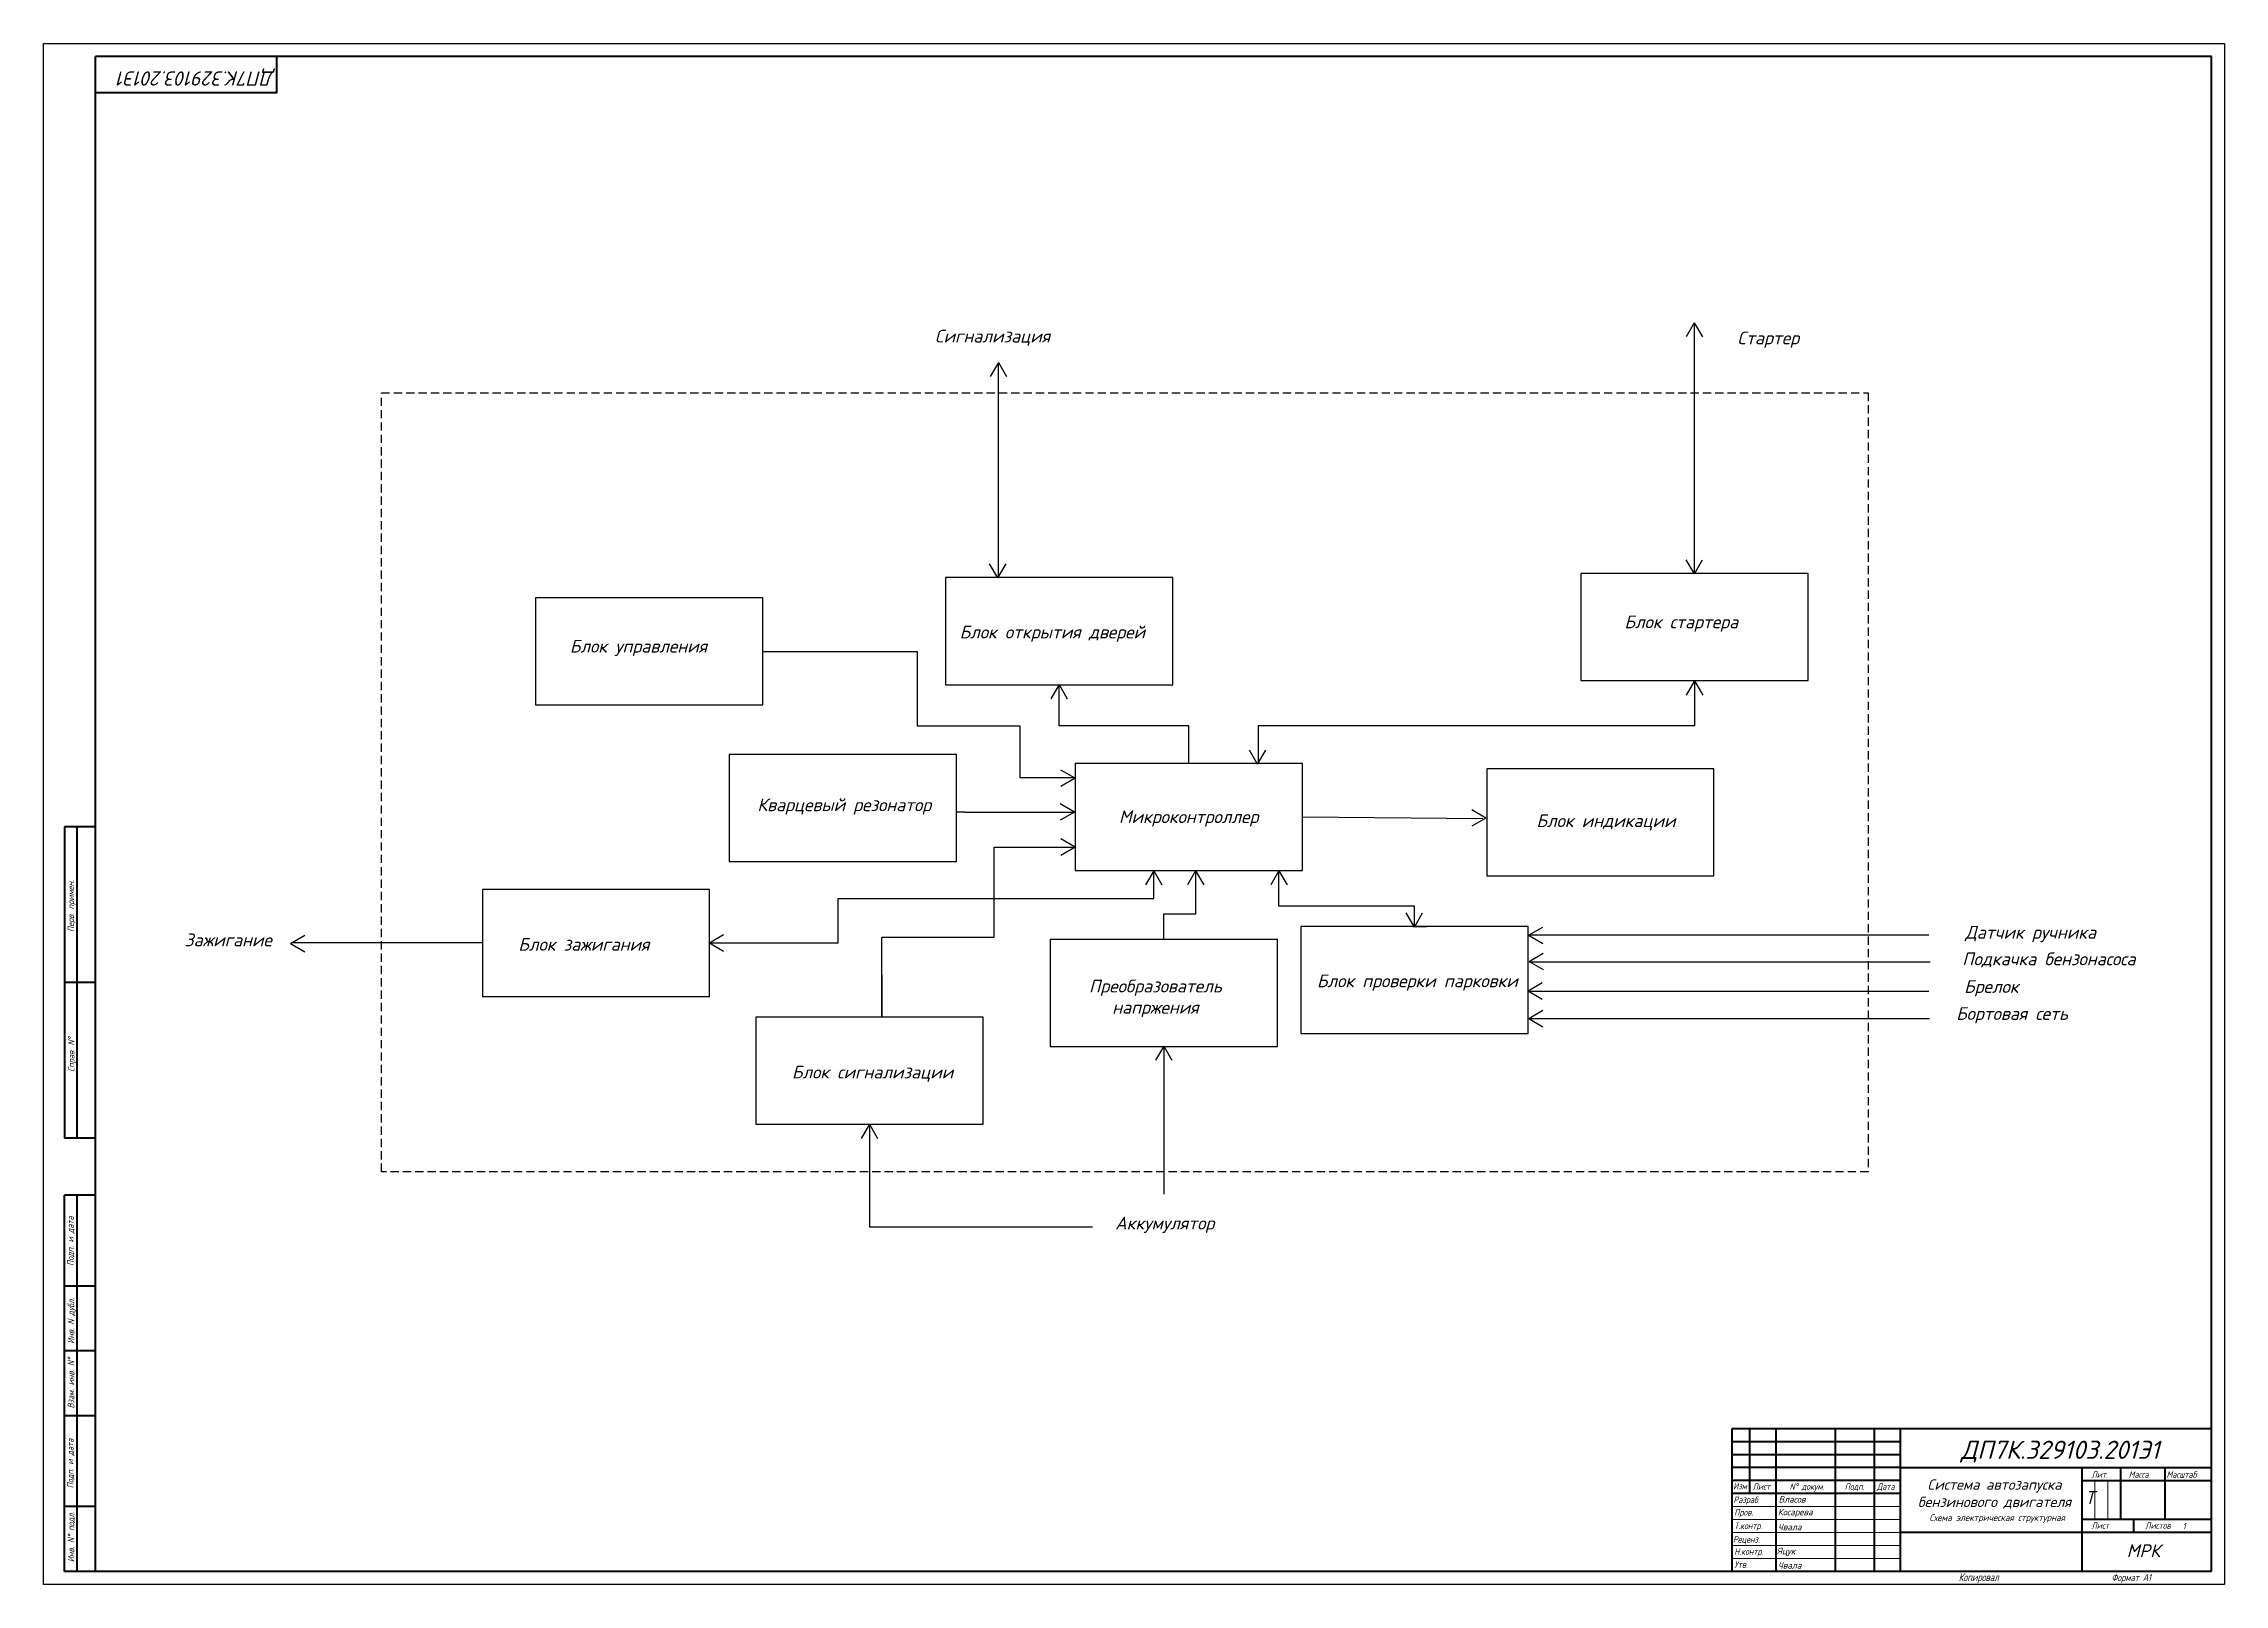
# Model space of a CAD drawing. Header units: millimetres. Extents: x 19 to 9310, y -3126 to 6.
# Drawn here: x 8469 to 9310, y -2729 to -2135 of the extents above; entities that cross this region are included whole.
import ezdxf

# ---------------------------------------------------------------- set-up
doc = ezdxf.new("R2010")
doc.units = ezdxf.units.MM
doc.linetypes.add('HIDDEN2', pattern=[4.7625, 3.175, -1.5875])
doc.layers.get('0').update_dxf_attribs({"lineweight": 80})
doc.layers.add('KONTUR', color=7, linetype='Continuous')
for name, color, linetype, lineweight in [('Основная', 7, 'Continuous', 40), ('текст', 7, 'Continuous', 30), ('тонкая', 7, 'Continuous', 20)]:
    doc.layers.add(name, color=color, linetype=linetype, lineweight=lineweight)
doc.styles.get("Standard").update_dxf_attribs({"font": 'isocpeui.ttf'})
doc.styles.add('Мой', font='isocpeui.ttf')
doc.styles.add('стиль1', font='romans.shx', dxfattribs={"width": 0.75, "oblique": 15, "height": 3.5})

msp = doc.modelspace()

# ---------------------------------------------------------------- texts
at = {"lineweight": 30, "insert": (8557.59, -2151.4), "char_height": 5.5, "attachment_point": 1, "rotation": 180}
msp.add_mtext_dynamic_manual_height_columns('ДП7К.329103.201Э1', width=92.4945, gutter_width=12.5, heights=[11.8], dxfattribs=at)
at = {"lineweight": 25, "char_height": 4.928, "attachment_point": 1, "style": 'Мой'}
for s, width, insert in [('Сигнализация', 96.1774, (8812.37, -2245.51)), ('Стартер', 96.1774, (9121.84, -2246.21)), ('Блок открытия дверей', 96.1774, (8821.88, -2359.59)), ('Блок стартера', 96.1774, (9078.25, -2355.67)), ('Блок управления', 96.1774, (8671.57, -2365.05)), ('Кварцевый резонатор', 96.1774, (8743.86, -2426.19)), ('Микроконтроллер', 97.8905, (8883.31, -2430.79)), ('Блок индикации', 96.1774, (9044.31, -2432.33)), ('Зажигание', 96.1774, (8523, -2478.29)), ('Блок зажигания', 96.1774, (8651.7, -2479.99)), ('Датчик ручника', 96.1774, (9209.68, -2475.36)), ('Подкачка бензонасоса', 96.1774, (9208.54, -2485.6)), ('\\pxqc;Преобразователь \\Pнапржения', 96.1774, (8849.31, -2496.08)), ('Блок проверки парковки', 96.1774, (8959.68, -2494.07)), ('Брелок', 96.1774, (9209.26, -2496.26)), ('Бортовая сеть', 96.1774, (9206.19, -2506.67)), ('Блок сигнализации', 96.1774, (8757.2, -2529.25)), ('Аккумулятор', 96.1774, (8881.86, -2587.47))]:
    msp.add_mtext_dynamic_manual_height_columns(s, width=width, gutter_width=7.7, heights=[0], dxfattribs=dict(at, insert=insert))
at = {"lineweight": 30, "attachment_point": 1}
for s, width, heights, insert, char_height in [('ДП7К.329103.201Э1', 92.4945, [0], (9207.99, -2673.82), 7), ('\\pxt5,6,7;Власов ', 23.3068, [6.67], (9137.76, -2695.17), 2.5), ('Т', 25, [5], (9255.97, -2693.22), 5), ('1', 25, [0], (9293.49, -2705.43), 2.5), ('{\\fISOCPEUR|b0|i1|c204|p34;МРК}', 25, [0], (9271.95, -2713.76), 5)]:
    msp.add_mtext_dynamic_manual_height_columns(s, width=width, gutter_width=12.5, heights=heights, dxfattribs=dict(at, insert=insert, char_height=char_height))
at = {"color": 217, "true_color": 0x93278f, "insert": (9185.98, -2688.74), "char_height": 4, "attachment_point": 1, "style": 'Мой'}
msp.add_mtext_dynamic_manual_height_columns('\\pxqc;{\\C256;\\c16777215;Система автозапуска бензинового двигателя}', width=70, gutter_width=12.5, heights=[0], dxfattribs=at)
at = {"char_height": 2.5, "attachment_point": 1, "style": 'Мой'}
for s, insert in [('Косарева', (9137.43, -2700.1)), ('Чвала', (9137.52, -2705.85)), ('Яцук', (9137.08, -2715.13)), ('Чвала', (9137.5, -2720.63))]:
    msp.add_mtext_dynamic_manual_height_columns(s, width=16, gutter_width=12.5, heights=[0], dxfattribs=dict(at, insert=insert))
at = {"lineweight": 50, "ltscale": 1.5, "insert": (9187.01, -2702.24), "char_height": 2.5, "attachment_point": 1}
msp.add_mtext_dynamic_manual_height_columns('\\pxqc;Схема электрическая структурная', width=70, gutter_width=12.5, heights=[0], dxfattribs=at)
at = {"layer": 'текст', "style": 'стиль1', "oblique": 15, "width": 0.75}
for s, p in [('Перв. примен.', (8480.39, -2477.7)), ('Справ. N%%d', (8480.54, -2531.58)), ('Подп. и дата', (8480.21, -2606.44)), ('Инв. N дубл.', (8480.45, -2636.46)), ('Взам. инв. N%%d', (8480.45, -2661.39)), ('Подп. и дата', (8480.16, -2692.17)), ('Инв. N%%d подл.', (8480.45, -2720.64))]:
    msp.add_text(s, height=2.5, rotation=90, dxfattribs=at).set_placement(p)
for s, height, p in [('Изм', 2.5, (9120.18, -2692.6)), ('Лист', 2.5, (9127.66, -2692.75)), ('N%%d докум. ', 2.5, (9141.94, -2692.75)), ('Подп.', 2.5, (9163.19, -2692.75)), ('Дата', 2.5, (9175.64, -2692.75)), ('Лит.', 2.5, (9258.35, -2688.14)), ('Масса', 2.5, (9272.73, -2688.14)), ('Масштаб', 2.5, (9287.32, -2688.14)), ('Разраб.', 2.5, (9120.3, -2697.85)), ('Пров.', 2.5, (9120.6, -2702.68)), ('Т.контр.', 2.5, (9120.6, -2707.87)), ('Лист', 2.5, (9258.35, -2707.76)), ('Листов', 2.5, (9279.08, -2707.76)), ('Реценз.', 2.5, (9120.11, -2713.12)), ('Н.контр.', 2.5, (9120.6, -2717.8)), ('Утв.', 2.5, (9120.6, -2722.82)), ('Копировал', 3, (9207.17, -2727.96)), ('Формат А1', 2.75, (9266.1, -2727.96))]:
    msp.add_text(s, height=height, dxfattribs=at).set_placement(p)

# ---------------------------------------------------------------- linework, layer by layer
at = {"lineweight": 25}
for p, q in [((9105.19, -2242.81), (9102.02, -2248.27)), ((9105.19, -2242.81), (9108.36, -2248.27)), ((9105.31, -2339.51), (9105.31, -2243.14)), ((8836.85, -2258.14), (8833.67, -2263.59)), ((8836.85, -2258.14), (8840.02, -2263.59)), ((8836.65, -2341.18), (8833.47, -2335.72)), ((8836.65, -2341.18), (8839.82, -2335.72)), ((9105.25, -2339.67), (9102.08, -2334.21)), ((9105.25, -2339.67), (9108.43, -2334.21)), ((8745.94, -2369.53), (8805.49, -2369.53)), ((8805.49, -2369.53), (8805.49, -2398.22)), ((8860.25, -2382.32), (8857.08, -2387.77)), ((8860.25, -2382.32), (8863.42, -2387.77)), ((9105.3, -2380.91), (9102.13, -2386.36)), ((9105.3, -2380.91), (9108.48, -2386.36)), ((9105.31, -2380.77), (9105.31, -2398.23)), ((8805.49, -2398.22), (8845.14, -2398.22)), ((8845.14, -2398.22), (8845.14, -2418.11)), ((9105.31, -2398.23), (8936.98, -2398.23)), ((8936.98, -2398.23), (8936.98, -2412.71)), ((8936.82, -2413.01), (8933.64, -2407.55)), ((8936.82, -2413.01), (8939.99, -2407.55)), ((8845.14, -2418.11), (8866.43, -2418.11)), ((8866.42, -2418.45), (8860.97, -2415.28)), ((8866.42, -2418.45), (8860.97, -2421.62)), ((8866.18, -2431.47), (8860.72, -2428.3)), ((8823.86, -2431.46), (8866.43, -2431.46)), ((8866.18, -2431.47), (8860.72, -2434.64)), ((9024.87, -2433.76), (9019.41, -2430.59)), ((9024.87, -2433.76), (9019.41, -2436.93)), ((8866.42, -2444.98), (8860.97, -2441.81)), ((8866.42, -2444.98), (8860.97, -2448.15)), ((8896.74, -2454.06), (8893.57, -2459.51)), ((8896.74, -2454.06), (8899.91, -2459.51)), ((8896.77, -2464.76), (8896.77, -2453.97)), ((8896.77, -2453.97), (8896.77, -2453.97)), ((8912.91, -2454.06), (8909.74, -2459.51)), ((8912.91, -2454.06), (8916.08, -2459.51)), ((8912.95, -2470.69), (8912.95, -2454.42)), ((8945.01, -2454.09), (8941.84, -2459.55)), ((8945.01, -2454.09), (8948.18, -2459.55)), ((8945.03, -2467.75), (8945.03, -2454.42)), ((8775.04, -2481.94), (8775.04, -2464.76)), ((8775.04, -2464.76), (8896.77, -2464.76)), ((8900.63, -2480.56), (8900.63, -2470.69)), ((8900.63, -2470.69), (8912.95, -2470.69)), ((8997.27, -2467.75), (8945.03, -2467.75)), ((8997.27, -2475.79), (8994.1, -2470.34)), ((8997.27, -2475.57), (8997.27, -2467.75)), ((8997.27, -2475.79), (9000.45, -2470.34)), ((8563.89, -2482.12), (8569.35, -2478.94)), ((8725.39, -2481.86), (8730.85, -2478.69)), ((8997.33, -2475.58), (9002.11, -2475.58)), ((9002.11, -2475.58), (8998.17, -2475.58)), ((9041.09, -2478.82), (9085.29, -2478.82)), ((9041.29, -2478.98), (9046.75, -2475.81)), ((9041.29, -2478.98), (9046.75, -2482.15)), ((9085.29, -2478.82), (9195.62, -2478.82)), ((8563.89, -2482.12), (8569.35, -2485.29)), ((8637.84, -2481.94), (8564.18, -2481.94)), ((8725.39, -2481.86), (8730.85, -2485.04)), ((8725.47, -2481.94), (8775.04, -2481.94)), ((9041.47, -2489.16), (9095.36, -2489.16)), ((9041.52, -2489.05), (9046.98, -2485.88)), ((9041.52, -2489.05), (9046.98, -2492.22)), ((9095.36, -2489.16), (9196.15, -2489.16)), ((9041.09, -2500.38), (9046.55, -2497.21)), ((9041.09, -2500.38), (9046.55, -2503.55)), ((9041.09, -2500.48), (9084.54, -2500.48)), ((9084.54, -2500.48), (9195.62, -2500.48)), ((9041.36, -2511.03), (9046.82, -2507.85)), ((9041.36, -2511), (9089.28, -2511)), ((9041.36, -2511.03), (9046.82, -2514.2)), ((9089.28, -2511), (9195.89, -2511)), ((8900.59, -2521.68), (8897.42, -2527.14)), ((8900.59, -2521.68), (8903.77, -2527.14)), ((8900.63, -2521.82), (8900.63, -2578.79)), ((8787.07, -2551.79), (8783.9, -2557.25)), ((8787.07, -2551.79), (8790.24, -2557.25)), ((8787.15, -2551.82), (8787.15, -2591.31)), ((8787.15, -2591.31), (8873.09, -2591.31))]:
    msp.add_line(p, q, dxfattribs=at)
at = {"lineweight": 50}
for p, q in [((9184.63, -2674.21), (9119.63, -2674.21)), ((9184.63, -2679.21), (9119.63, -2679.21)), ((9184.63, -2684.21), (9119.63, -2684.21)), ((9184.63, -2689.21), (9119.63, -2689.21)), ((9184.63, -2694.21), (9119.63, -2694.21))]:
    msp.add_line(p, q, dxfattribs=at)
msp.add_line((9254.63, -2724.21), (9254.63, -2724.21))
at = {"lineweight": 25}
for points in [[(8836.8, -2258.37), (8836.8, -2258.37), (8836.8, -2258.37), (8836.8, -2341.09)], [(8910.25, -2412.71), (8910.25, -2398.22), (8860.26, -2398.22), (8860.26, -2382.35)], [(8823.86, -2431.46), (8820.68, -2431.46)], [(8954.07, -2433.34), (9023.6, -2433.88)], [(8791.86, -2479.68), (8835.23, -2479.71), (8835.23, -2445.01), (8866.43, -2445.01)], [(8791.86, -2494.22), (8791.86, -2510.56), (8791.86, -2479.68)]]:
    msp.add_lwpolyline(points, dxfattribs=at)
at = {"linetype": 'HIDDEN2', "lineweight": 25}
msp.add_lwpolyline([(8598.91, -2269.87), (9172.32, -2269.87), (9172.32, -2570.16), (8598.91, -2570.16)], close=True, dxfattribs=at)
at = {"lineweight": 25}
for points in [[(8816.44, -2382.35), (8904.08, -2382.35), (8904.08, -2341.09), (8816.44, -2341.09)], [(9061.49, -2380.77), (9149.13, -2380.77), (9149.13, -2339.51), (9061.49, -2339.51)], [(8658.31, -2390.16), (8745.94, -2390.16), (8745.94, -2348.9), (8658.31, -2348.9)], [(8733.05, -2450.51), (8820.68, -2450.51), (8820.68, -2409.25), (8733.05, -2409.25)], [(8866.43, -2453.97), (8954.07, -2453.97), (8954.07, -2412.71), (8866.43, -2412.71)], [(9025.17, -2456.07), (9112.8, -2456.07), (9112.8, -2414.81), (9025.17, -2414.81)], [(8637.84, -2502.57), (8725.47, -2502.57), (8725.47, -2461.31), (8637.84, -2461.31)], [(8856.81, -2521.82), (8944.45, -2521.82), (8944.45, -2480.56), (8856.81, -2480.56)], [(8953.46, -2516.83), (9041.09, -2516.83), (9041.09, -2475.57), (8953.46, -2475.57)], [(8743.33, -2551.82), (8830.97, -2551.82), (8830.97, -2510.56), (8743.33, -2510.56)]]:
    msp.add_lwpolyline(points, close=True, dxfattribs=at)
at = {"layer": 'KONTUR'}
for p, q in [((8468.63, -2729.21), (8468.63, -2135.21)), ((8468.63, -2135.21), (9309.63, -2135.21)), ((9309.63, -2135.21), (9309.63, -2729.21)), ((9309.63, -2729.21), (8468.63, -2729.21))]:
    msp.add_line(p, q, dxfattribs=at)
at = {"layer": 'Основная'}
for p, q in [((8488.63, -2684.21), (8488.63, -2140.21)), ((9304.63, -2140.21), (8488.63, -2140.21)), ((8558.63, -2154.21), (8558.63, -2140.21)), ((9304.63, -2724.21), (9304.63, -2140.21)), ((8558.63, -2154.21), (8488.63, -2154.21)), ((8476.63, -2437.21), (8476.63, -2557.21)), ((8488.63, -2437.21), (8476.63, -2437.21)), ((8481.63, -2557.21), (8481.63, -2437.21)), ((8488.63, -2497.21), (8476.63, -2497.21)), ((8488.63, -2557.21), (8476.63, -2557.21)), ((8476.63, -2724.21), (8476.63, -2579.21)), ((8488.63, -2579.21), (8476.63, -2579.21)), ((8481.63, -2724.21), (8481.63, -2579.21)), ((8488.63, -2614.21), (8476.63, -2614.21)), ((8488.63, -2639.21), (8476.63, -2639.21)), ((8488.63, -2664.21), (8476.63, -2664.21)), ((9119.63, -2669.21), (9119.63, -2724.21)), ((9304.63, -2669.21), (9119.63, -2669.21)), ((9126.63, -2694.21), (9126.63, -2669.21)), ((9136.63, -2669.21), (9136.63, -2724.21)), ((9159.63, -2724.21), (9159.63, -2669.21)), ((9174.63, -2669.21), (9174.63, -2724.21)), ((9184.63, -2669.21), (9184.63, -2724.21)), ((8488.63, -2724.21), (8488.63, -2684.21)), ((9184.63, -2684.21), (9304.63, -2684.21)), ((9254.63, -2684.21), (9254.63, -2724.21)), ((9254.63, -2689.21), (9304.63, -2689.21)), ((9269.63, -2684.21), (9269.63, -2704.21)), ((9286.63, -2684.21), (9286.63, -2704.21)), ((8488.63, -2699.21), (8476.63, -2699.21)), ((9304.63, -2704.21), (9254.63, -2704.21)), ((9274.63, -2704.21), (9274.63, -2709.21)), ((9304.63, -2709.21), (9184.63, -2709.21)), ((9304.63, -2724.21), (8476.63, -2724.21))]:
    msp.add_line(p, q, dxfattribs=at)
at = {"layer": 'тонкая'}
for p, q in [((9259.62, -2689.42), (9259.62, -2704.21)), ((9264.7, -2689.42), (9264.7, -2704.21)), ((9119.63, -2699.21), (9184.63, -2699.21)), ((9184.63, -2704.21), (9119.63, -2704.21)), ((9184.63, -2709.21), (9119.63, -2709.21))]:
    msp.add_line(p, q, dxfattribs=at)
for points in [[(9119.63, -2714.21), (9184.63, -2714.21)], [(9119.63, -2719.21), (9184.63, -2719.21)]]:
    msp.add_lwpolyline(points, dxfattribs=at)

msp.set_redraw_order([(e.dxf.handle, doc.entitydb.next_handle()) for e in msp.query("TEXT MTEXT ATTDEF DIMENSION ARC_DIMENSION")])  # texts and dimensions are drawn at this point

doc.saveas('drawing.dxf')
